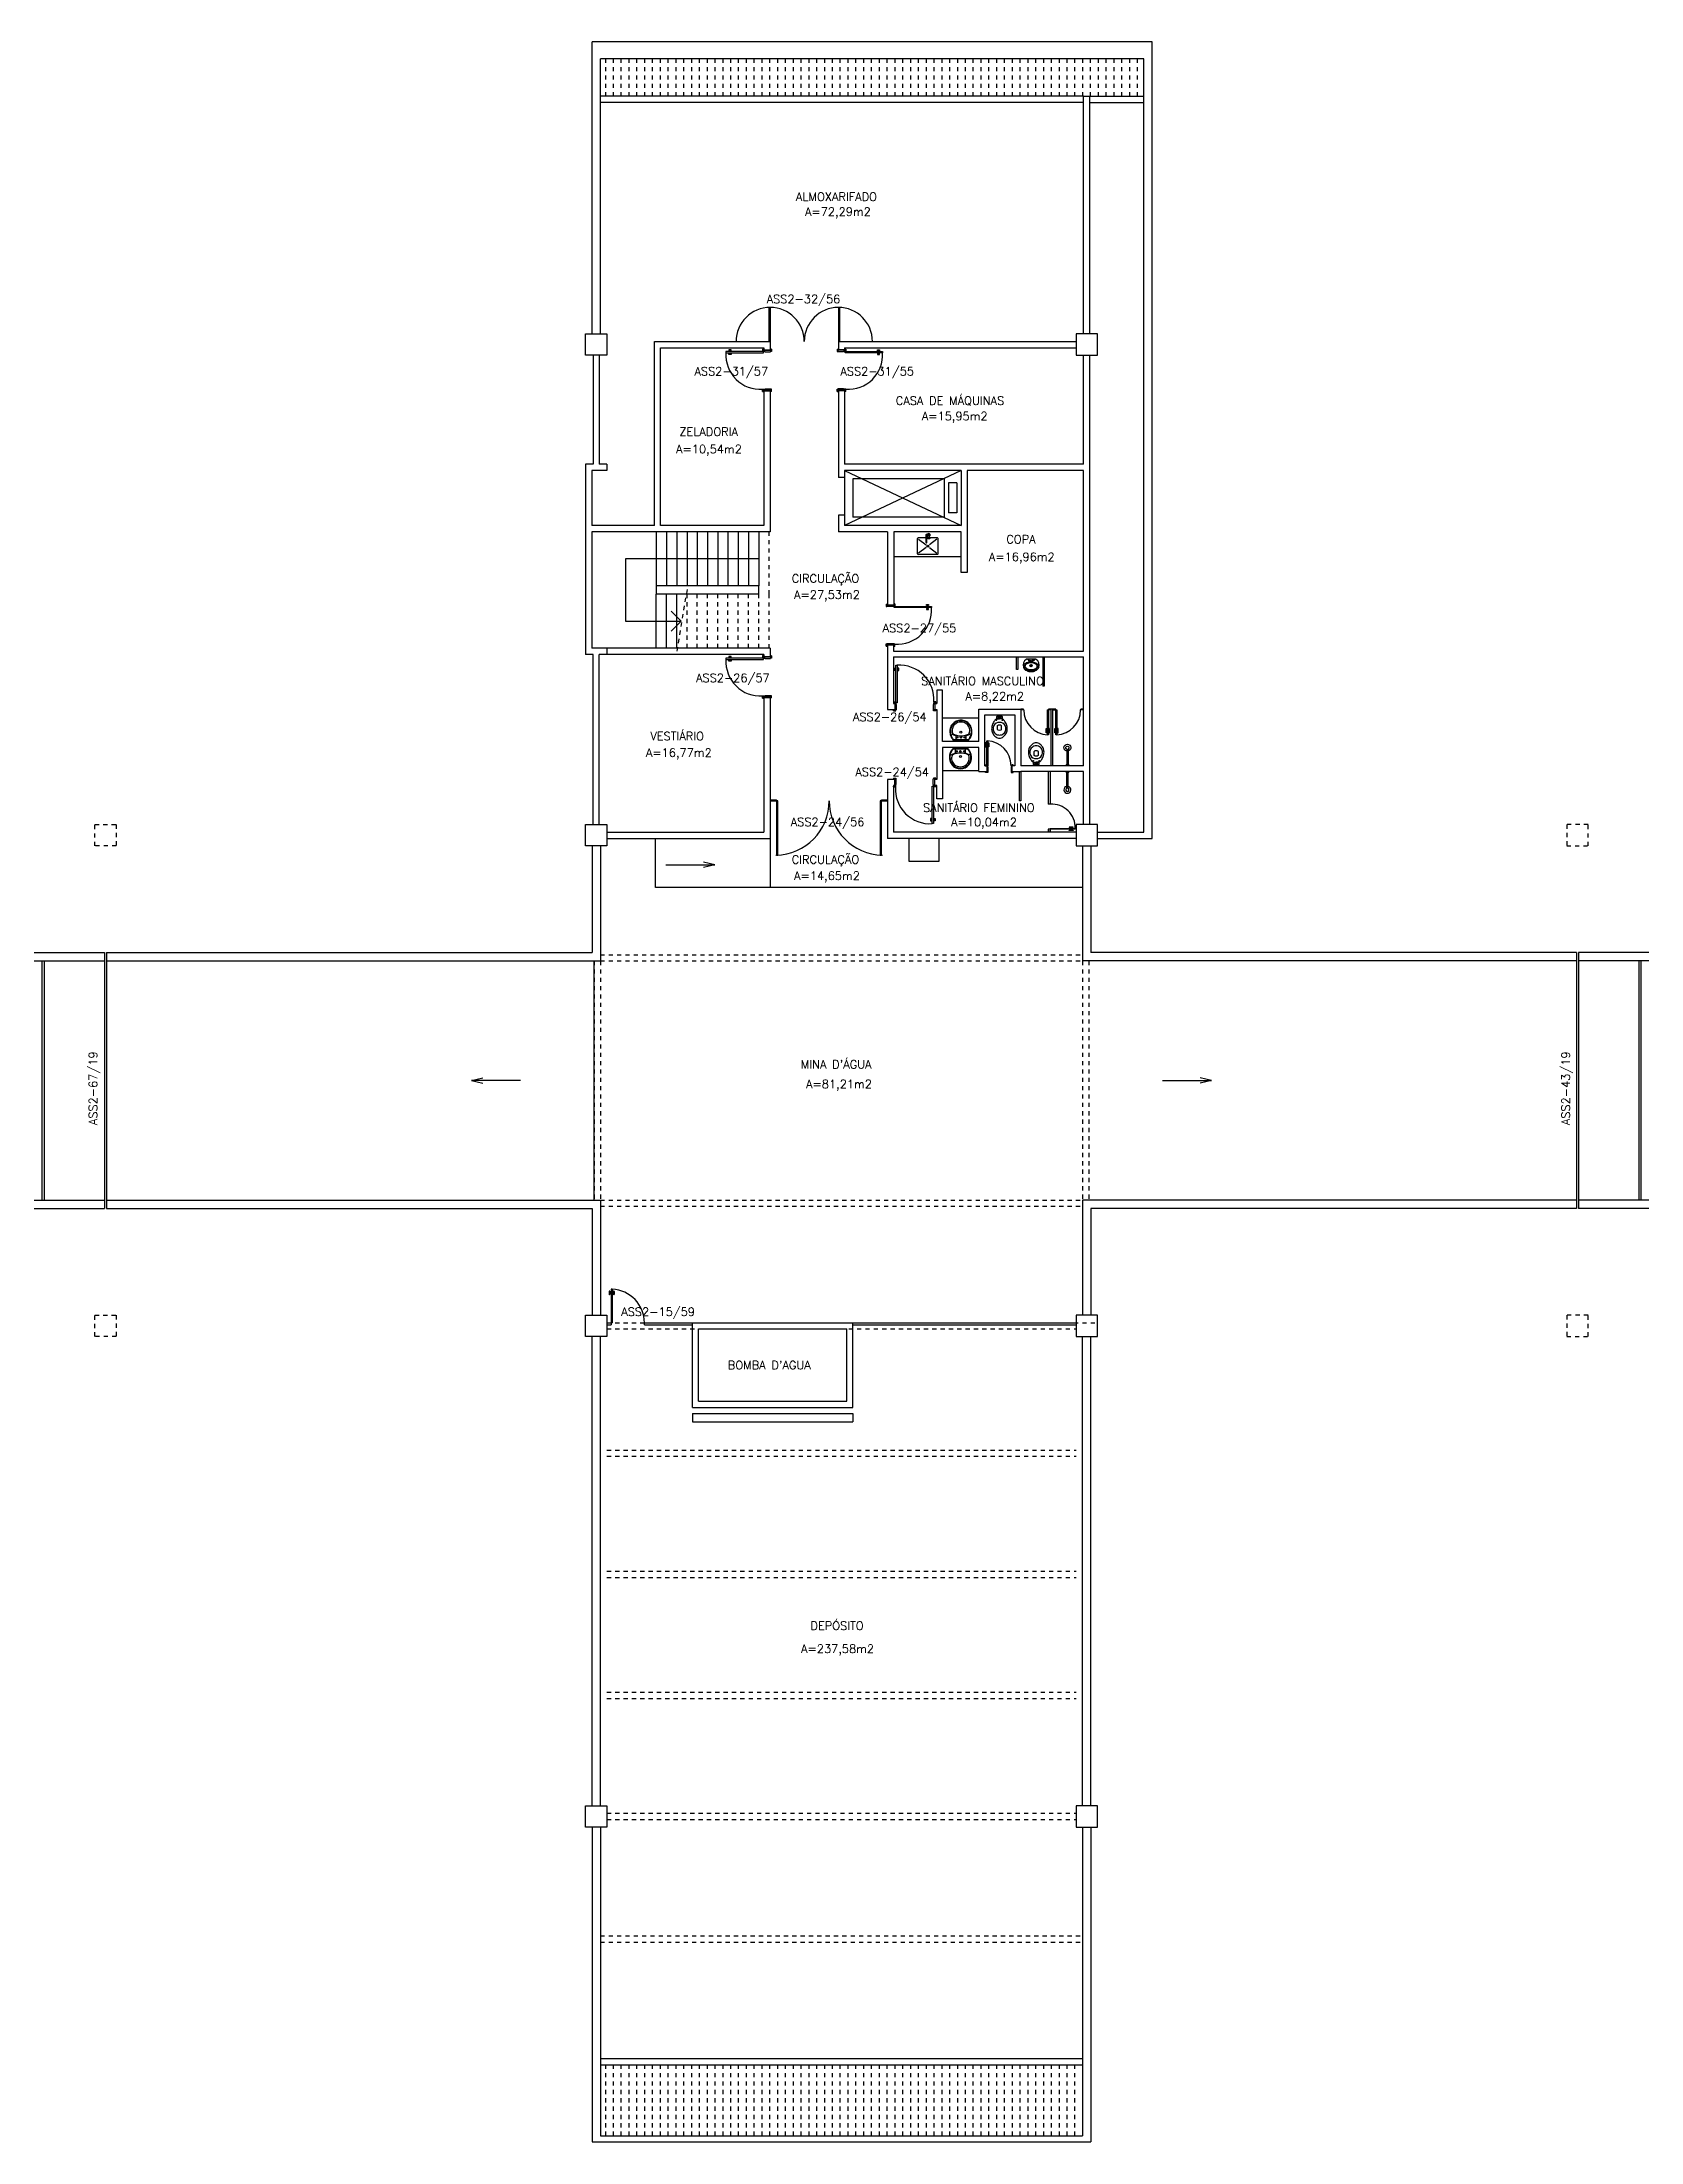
# Model space of a CAD drawing. Extents: x 81 to 210, y 28 to 79.
# Drawn here: x 114.2 to 152.6, y 28.4 to 78.8 of the extents above; entities that cross this region are included whole.
import ezdxf
from ezdxf.enums import TextEntityAlignment as Align

# ---------------------------------------------------------------- set-up
doc = ezdxf.new("R2010")
doc.units = 0
doc.header["$LTSCALE"] = 0.005
doc.header["$MEASUREMENT"] = 0
doc.linetypes.add('CENTER', pattern=[2, 1.25, -0.25, 0.25, -0.25])
doc.linetypes.add('HIDDEN', pattern=[0.375, 0.25, -0.125])
doc.layers.get('0').update_dxf_attribs({"color": 2, "linetype": 'CONTINUOUS'})
for name, color, linetype in [('1', 1, 'CONTINUOUS'), ('2', 2, 'CONTINUOUS'), ('3', 2, 'CONTINUOUS'), ('ALV', 2, 'CONTINUOUS'), ('AREA', 2, 'CONTINUOUS'), ('ENDEREÇO', 2, 'CONTINUOUS'), ('MACANETA', 2, 'CONTINUOUS'), ('PEÇAS', 1, 'CONTINUOUS'), ('PORTA', 3, 'CONTINUOUS'), ('PROJ', 1, 'HIDDEN'), ('Texto', 2, 'CONTINUOUS')]:
    doc.layers.add(name, color=color, linetype=linetype)
doc.styles.add('UNB-100', font='simplex.shx', dxfattribs={"height": 0.2})

msp = doc.modelspace()

# ---------------------------------------------------------------- texts
at = {"layer": 'AREA', "style": 'UNB-100'}
for s, p in [('A=72,29m2', (132.521, 74.611)), ('A=15,95m2', (135.321, 69.711)), ('A=10,54m2', (129.43, 68.92)), ('A=16,96m2', (136.929, 66.337)), ('A=8,22m2', (136.367, 62.995)), ('A=16,77m2', (128.709, 61.644)), ('A=10,04m2', (136.023, 59.978)), ('A=81,21m2', (132.547, 53.7)), ('A=237,58m2', (132.428, 40.162))]:
    msp.add_text(s, height=0.2, dxfattribs=at).set_placement(p)
for s, p in [('A=27,53m2', (132.26, 65.431)), ('A=14,65m2', (132.26, 58.692))]:
    msp.add_text(s, height=0.2, rotation=360, dxfattribs=at).set_placement(p)
at = {"layer": 'ENDEREÇO', "style": 'UNB-100'}
for s, p in [('ASS2-32/56', (132.485, 72.517)), ('ASS2-31/57', (130.754, 70.785)), ('ASS2-31/55', (134.252, 70.785)), ('ASS2-27/55', (135.265, 64.629)), ('ASS2-26/57', (130.792, 63.435)), ('ASS2-26/54', (134.553, 62.5)), ('ASS2-24/54', (134.611, 61.18)), ('ASS2-24/56', (133.062, 59.982)), ('ASS2-15/59', (129, 48.24))]:
    msp.add_text(s, height=0.2, dxfattribs=at).set_placement(p, align=Align.CENTER)
for s, p in [('ASS2-67/19', (115.555, 53.697)), ('ASS2-43/19', (150.857, 53.697))]:
    msp.add_text(s, height=0.2, rotation=90, dxfattribs=at).set_placement(p, align=Align.CENTER)
at = {"layer": 'Texto', "style": 'UNB-100'}
for s, p in [('ALMOXARIFADO', (132.302, 74.969)), ('CASA DE MÁQUINAS', (134.698, 70.081)), ('ZELADORIA', (129.509, 69.337)), ('COPA', (137.346, 66.759)), ('SANITÁRIO MASCULINO', (135.306, 63.361)), ('VESTIÁRIO', (128.814, 62.039)), ('SANITÁRIO FEMININO', (135.352, 60.322)), ("MINA D'ÁGUA", (132.419, 54.171)), ("BOMBA D'AGUA", (130.67, 46.961)), ('DEPÓSITO', (132.651, 40.714))]:
    msp.add_text(s, height=0.2, dxfattribs=at).set_placement(p)
for p in [(132.202, 65.819), (132.202, 59.081)]:
    msp.add_text('CIRCULAÇÃO', height=0.2, rotation=360, dxfattribs=at).set_placement(p)

# ---------------------------------------------------------------- blocks, each defined once
blk = doc.blocks.new('PORTA-90')
for p, q in [((-98.2, 84), (-95.9, 84)), ((-98.2, 78.5), (-98.2, 84)), ((-95.9, 78.5), (-98.2, 78.5)), ((-95.9, 84), (-95.9, 78.5)), ((-94, 1), (-94, 91)), ((-94, 91), (-91, 91)), ((-91, 91), (-91, 1)), ((-86.8, 84), (-89.1, 84)), ((-89.1, 84), (-89.1, 78.5)), ((-89.1, 78.5), (-86.8, 78.5)), ((-86.8, 78.5), (-86.8, 84)), ((-100, 3), (-100, 1)), ((-100, 3), (-94.5, 3)), ((-100, 1), (-94, 1)), ((-97, 1), (-97, -16)), ((-94.5, 3), (-94.5, 1)), ((-94, 1), (-94, -3)), ((-91, 1), (-94, 1)), ((2, 1), (-4, 1)), ((-4, 1), (-4, -3)), ((2, 3), (-3.5, 3)), ((-3.5, 3), (-3.5, 1)), ((-1, 1), (-1, -16)), ((2, 3), (2, 1)), ((-99.5, -18), (-99.5, -16)), ((-99.5, -16), (-93.5, -16)), ((-99.5, -18), (-94, -18)), ((-94, -3), (-93.5, -3)), ((-94, -18), (-94, -16)), ((-93.5, -3), (-93.5, -7.5)), ((-93.5, -7.5), (-93.5, -16)), ((-4.5, -3), (-4.5, -7.5)), ((-4, -3), (-4.5, -3)), ((-4.5, -7.5), (-4.5, -16)), ((1.5, -16), (-4.5, -16)), ((1.5, -16), (-4.5, -16)), ((-4, -18), (-4, -16)), ((1.5, -18), (-4, -18)), ((1.5, -18), (1.5, -16))]:
    blk.add_line(p, q)
blk = doc.blocks.new('*X1')
at = {"color": 0}
for p, q in [((47.437, 58.904), (47.437, 59.804)), ((47.625, 58.904), (47.625, 59.804)), ((47.812, 58.904), (47.812, 59.804)), ((48, 58.904), (48, 59.804)), ((48.187, 58.904), (48.187, 59.804)), ((48.375, 58.904), (48.375, 59.804)), ((48.562, 58.904), (48.562, 59.804)), ((48.75, 58.904), (48.75, 59.804)), ((48.937, 58.904), (48.937, 59.804)), ((49.125, 58.904), (49.125, 59.804)), ((49.312, 58.904), (49.312, 59.804)), ((49.5, 58.904), (49.5, 59.804)), ((49.687, 58.904), (49.687, 59.804)), ((49.875, 58.904), (49.875, 59.804)), ((50.062, 58.904), (50.062, 59.804)), ((50.25, 58.904), (50.25, 59.804)), ((50.437, 58.904), (50.437, 59.804)), ((50.625, 58.904), (50.625, 59.804)), ((50.812, 58.904), (50.812, 59.804)), ((51, 58.904), (51, 59.804)), ((51.187, 58.904), (51.187, 59.804)), ((51.375, 58.904), (51.375, 59.804)), ((51.562, 58.904), (51.562, 59.804)), ((51.75, 58.904), (51.75, 59.804)), ((51.937, 58.904), (51.937, 59.804)), ((52.125, 58.904), (52.125, 59.804)), ((52.312, 58.904), (52.312, 59.804)), ((52.5, 58.904), (52.5, 59.804)), ((52.687, 58.904), (52.687, 59.804)), ((52.875, 58.904), (52.875, 59.804)), ((53.062, 58.904), (53.062, 59.804)), ((53.25, 58.904), (53.25, 59.804)), ((53.437, 58.904), (53.437, 59.804)), ((53.625, 58.904), (53.625, 59.804)), ((53.812, 58.904), (53.812, 59.804)), ((54, 58.904), (54, 59.804)), ((54.187, 58.904), (54.187, 59.804)), ((54.375, 58.904), (54.375, 59.804)), ((54.562, 58.904), (54.562, 59.804)), ((54.75, 58.904), (54.75, 59.804)), ((54.937, 58.904), (54.937, 59.804)), ((55.125, 58.904), (55.125, 59.804)), ((55.312, 58.904), (55.312, 59.804)), ((55.5, 58.904), (55.5, 59.804)), ((55.687, 58.904), (55.687, 59.804)), ((55.875, 58.904), (55.875, 59.804)), ((56.062, 58.904), (56.062, 59.804)), ((56.25, 58.904), (56.25, 59.804)), ((56.437, 58.904), (56.437, 59.804)), ((56.625, 58.904), (56.625, 59.804)), ((56.812, 58.904), (56.812, 59.804)), ((57, 58.904), (57, 59.804)), ((57.187, 58.904), (57.187, 59.804)), ((57.375, 58.904), (57.375, 59.804)), ((57.562, 58.904), (57.562, 59.804)), ((57.75, 58.904), (57.75, 59.804)), ((57.937, 58.904), (57.937, 59.804)), ((58.125, 58.904), (58.125, 59.804)), ((58.312, 58.904), (58.312, 59.804)), ((58.5, 58.904), (58.5, 59.804)), ((58.687, 58.904), (58.687, 59.804)), ((58.875, 58.904), (58.875, 59.804)), ((59.062, 58.904), (59.062, 59.804)), ((59.25, 58.904), (59.25, 59.804)), ((59.437, 58.904), (59.437, 59.804)), ((59.625, 58.904), (59.625, 59.804)), ((59.812, 58.904), (59.812, 59.804)), ((60, 58.904), (60, 59.804)), ((60.187, 58.904), (60.187, 59.804))]:
    blk.add_line(p, q, dxfattribs=at)
blk = doc.blocks.new('*X2')
at = {"color": 0}
for p, q in [((47.437, 10.014), (47.437, 11.714)), ((47.625, 10.014), (47.625, 11.714)), ((47.812, 10.014), (47.812, 11.714)), ((48, 10.014), (48, 11.714)), ((48.187, 10.014), (48.187, 11.714)), ((48.375, 10.014), (48.375, 11.714)), ((48.562, 10.014), (48.562, 11.714)), ((48.75, 10.014), (48.75, 11.714)), ((48.937, 10.014), (48.937, 11.714)), ((49.125, 10.014), (49.125, 11.714)), ((49.312, 10.014), (49.312, 11.714)), ((49.5, 10.014), (49.5, 11.714)), ((49.687, 10.014), (49.687, 11.714)), ((49.875, 10.014), (49.875, 11.714)), ((50.062, 10.014), (50.062, 11.714)), ((50.25, 10.014), (50.25, 11.714)), ((50.437, 10.014), (50.437, 11.714)), ((50.625, 10.014), (50.625, 11.714)), ((50.812, 10.014), (50.812, 11.714)), ((51, 10.014), (51, 11.714)), ((51.187, 10.014), (51.187, 11.714)), ((51.375, 10.014), (51.375, 11.714)), ((51.562, 10.014), (51.562, 11.714)), ((51.75, 10.014), (51.75, 11.714)), ((51.937, 10.014), (51.937, 11.714)), ((52.125, 10.014), (52.125, 11.714)), ((52.312, 10.014), (52.312, 11.714)), ((52.5, 10.014), (52.5, 11.714)), ((52.687, 10.014), (52.687, 11.714)), ((52.875, 10.014), (52.875, 11.714)), ((53.062, 10.014), (53.062, 11.714)), ((53.25, 10.014), (53.25, 11.714)), ((53.437, 10.014), (53.437, 11.714)), ((53.625, 10.014), (53.625, 11.714)), ((53.812, 10.014), (53.812, 11.714)), ((54, 10.014), (54, 11.714)), ((54.187, 10.014), (54.187, 11.714)), ((54.375, 10.014), (54.375, 11.714)), ((54.562, 10.014), (54.562, 11.714)), ((54.75, 10.014), (54.75, 11.714)), ((54.937, 10.014), (54.937, 11.714)), ((55.125, 10.014), (55.125, 11.714)), ((55.312, 10.014), (55.312, 11.714)), ((55.5, 10.014), (55.5, 11.714)), ((55.687, 10.014), (55.687, 11.714)), ((55.875, 10.014), (55.875, 11.714)), ((56.062, 10.014), (56.062, 11.714)), ((56.25, 10.014), (56.25, 11.714)), ((56.437, 10.014), (56.437, 11.714)), ((56.625, 10.014), (56.625, 11.714)), ((56.812, 10.014), (56.812, 11.714)), ((57, 10.014), (57, 11.714)), ((57.187, 10.014), (57.187, 11.714)), ((57.375, 10.014), (57.375, 11.714)), ((57.562, 10.014), (57.562, 11.714)), ((57.75, 10.014), (57.75, 11.714)), ((57.937, 10.014), (57.937, 11.714)), ((58.125, 10.014), (58.125, 11.714)), ((58.312, 10.014), (58.312, 11.714)), ((58.5, 10.014), (58.5, 11.714)), ((58.687, 10.014), (58.687, 11.714))]:
    blk.add_line(p, q, dxfattribs=at)
blk = doc.blocks.new('CHU')
at = {"linetype": 'Continuous'}
for p, q in [((-0.023, -0.415), (-0.034, -0.435)), ((-0.034, -0.435), (0.043, -0.435)), ((-0.023, -0.415), (0.032, -0.415)), ((-0.01, -0.034), (-0.01, -0.415)), ((0.02, -0.034), (0.02, -0.415)), ((0.032, -0.415), (0.043, -0.435))]:
    blk.add_line(p, q, dxfattribs=at)
for radius, start, end in [(0.0833, 279.9041, 259.1487), (0.0383, 291.9768, 245.8195)]:
    blk.add_arc((0.005, 0.001), radius, start, end, dxfattribs=at)
blk = doc.blocks.new('MACANETA')
at = {"layer": 'MACANETA'}
for p, q in [((-0.077, 0.052), (-0.077, 0.12)), ((-0.059, 0.052), (-0.059, 0.12)), ((-0.059, 0.075), (-0.036, 0.075)), ((-0.059, 0.052), (-0.036, 0.052)), ((-0.036, 0.044), (-0.036, 0.084)), ((-0.036, 0.084), (-0.03, 0.084)), ((-0.036, 0.044), (-0.03, 0.044)), ((0.006, 0.084), (0, 0.084)), ((0.006, 0.044), (0, 0.044)), ((0.006, 0.044), (0.006, 0.084)), ((0.029, 0.075), (0.006, 0.075)), ((0.029, 0.052), (0.006, 0.052)), ((0.029, 0.052), (0.029, 0.12)), ((0.047, 0.052), (0.047, 0.12))]:
    blk.add_line(p, q, dxfattribs=at)
for centre, start, end in [((-0.068, 0.12), 90, 180), ((-0.068, 0.052), 180, 270), ((-0.068, 0.12), 0, 90), ((-0.068, 0.052), 270, 0), ((0.038, 0.12), 90, 180), ((0.038, 0.052), 180, 270), ((0.038, 0.12), 0, 90), ((0.038, 0.052), 270, 0)]:
    blk.add_arc(centre, 0.00874, start, end, dxfattribs=at)

# ---------------------------------------------------------------- linework, layer by layer
for p, q in [((136.411, 68.509), (136.411, 66.059)), ((136.261, 66.059), (136.261, 67.039)), ((136.411, 66.059), (136.261, 66.059)), ((134.501, 64.319), (134.501, 62.779)), ((134.511, 64.179), (134.511, 64.179)), ((134.641, 64.319), (134.641, 64.179)), ((134.641, 64.179), (139.201, 64.179)), ((134.641, 64.039), (139.201, 64.039)), ((134.641, 64.039), (134.641, 62.919)), ((137.591, 63.739), (137.591, 64.039)), ((137.621, 64.039), (137.621, 63.739)), ((138.221, 64.039), (138.221, 63.339)), ((138.251, 64.039), (138.251, 63.339)), ((137.621, 63.739), (137.591, 63.739)), ((135.821, 63.239), (135.681, 63.239)), ((135.681, 63.239), (135.681, 62.919)), ((135.821, 62.009), (135.821, 63.239)), ((138.251, 63.339), (138.221, 63.339)), ((134.501, 62.779), (134.671, 62.779)), ((134.641, 62.919), (134.671, 62.919)), ((135.631, 62.919), (135.681, 62.919)), ((135.631, 62.779), (135.681, 62.779)), ((135.681, 62.779), (135.681, 61.099)), ((136.691, 62.789), (137.691, 62.789)), ((136.691, 62.009), (136.691, 62.789)), ((136.831, 62.649), (137.551, 62.649)), ((136.831, 61.429), (136.831, 62.649)), ((137.551, 62.649), (137.551, 61.429)), ((137.691, 62.789), (137.691, 61.429)), ((137.756, 62.789), (137.691, 62.789)), ((137.756, 62.769), (137.691, 62.769)), ((137.756, 62.769), (137.756, 62.789)), ((138.336, 62.169), (138.336, 62.769)), ((138.336, 62.769), (138.356, 62.769)), ((138.356, 62.769), (138.356, 62.789)), ((138.536, 62.789), (138.356, 62.789)), ((138.426, 62.769), (138.356, 62.769)), ((138.356, 62.769), (138.356, 62.169)), ((138.426, 62.769), (138.356, 62.769)), ((138.426, 61.429), (138.426, 62.769)), ((138.466, 61.429), (138.466, 62.769)), ((138.466, 62.769), (138.536, 62.769)), ((138.536, 62.769), (138.466, 62.769)), ((138.536, 62.769), (138.536, 62.789)), ((138.536, 62.169), (138.536, 62.769)), ((138.536, 62.769), (138.556, 62.769)), ((138.556, 62.769), (138.556, 62.169)), ((139.201, 62.789), (139.136, 62.789)), ((139.136, 62.769), (139.136, 62.789)), ((139.201, 62.769), (139.136, 62.769)), ((136.861, 61.979), (136.851, 61.979)), ((136.851, 61.979), (136.851, 61.879)), ((136.861, 61.979), (136.861, 61.879)), ((136.881, 61.429), (136.881, 62.029)), ((136.881, 62.029), (136.901, 62.029)), ((136.901, 62.029), (136.901, 61.429)), ((136.921, 61.979), (136.921, 61.879)), ((136.921, 61.979), (136.931, 61.979)), ((136.931, 61.979), (136.931, 61.879)), ((138.306, 62.219), (138.306, 62.319)), ((138.306, 62.319), (138.316, 62.319)), ((138.316, 62.219), (138.306, 62.219)), ((138.316, 62.219), (138.316, 62.319)), ((138.356, 62.169), (138.336, 62.169)), ((138.376, 62.219), (138.376, 62.319)), ((138.386, 62.319), (138.376, 62.319)), ((138.376, 62.219), (138.386, 62.219)), ((138.386, 62.219), (138.386, 62.319)), ((138.506, 62.219), (138.506, 62.319)), ((138.506, 62.319), (138.516, 62.319)), ((138.516, 62.219), (138.506, 62.219)), ((138.516, 62.219), (138.516, 62.319)), ((138.556, 62.169), (138.536, 62.169)), ((138.576, 62.219), (138.576, 62.319)), ((138.586, 62.319), (138.576, 62.319)), ((138.576, 62.219), (138.586, 62.219)), ((138.586, 62.219), (138.586, 62.319)), ((135.821, 61.869), (135.821, 60.639)), ((136.691, 61.289), (136.691, 61.869)), ((136.831, 61.429), (136.881, 61.429)), ((136.851, 61.879), (136.861, 61.879)), ((136.851, 61.429), (136.851, 61.449)), ((136.851, 61.449), (136.881, 61.449)), ((136.881, 61.429), (136.881, 61.289)), ((136.901, 61.429), (136.881, 61.429)), ((136.931, 61.879), (136.921, 61.879)), ((137.481, 61.449), (137.481, 61.429)), ((137.511, 61.449), (137.481, 61.449)), ((137.481, 61.429), (137.481, 61.289)), ((137.551, 61.429), (137.481, 61.429)), ((137.511, 61.429), (137.511, 61.449)), ((134.501, 61.099), (134.501, 59.689)), ((134.671, 61.099), (134.501, 61.099)), ((134.641, 60.959), (134.641, 59.839)), ((134.671, 60.959), (134.641, 60.959)), ((135.681, 61.099), (135.631, 61.099)), ((135.681, 60.959), (135.631, 60.959)), ((135.681, 60.639), (135.681, 60.959)), ((136.691, 61.289), (136.881, 61.289)), ((136.851, 61.269), (136.851, 61.289)), ((136.901, 61.269), (136.851, 61.269)), ((136.901, 61.409), (136.881, 61.409)), ((136.901, 61.409), (136.901, 61.269)), ((137.461, 61.409), (137.461, 61.269)), ((137.461, 61.409), (137.481, 61.409)), ((137.461, 61.269), (137.511, 61.269)), ((137.481, 61.289), (137.691, 61.289)), ((137.511, 61.269), (137.511, 61.289)), ((137.661, 60.589), (137.661, 61.289)), ((137.691, 61.289), (137.691, 60.589)), ((138.351, 61.289), (138.351, 60.509)), ((138.401, 61.289), (138.401, 60.509)), ((131.686, 60.589), (131.836, 60.589)), ((131.836, 60.589), (131.836, 60.609)), ((134.354, 60.589), (134.354, 60.609)), ((135.821, 60.639), (135.681, 60.639)), ((137.691, 60.589), (137.661, 60.589)), ((138.401, 60.509), (138.351, 60.509)), ((138.401, 59.909), (138.351, 59.909)), ((138.351, 59.909), (138.351, 59.839)), ((138.401, 59.929), (139.001, 59.929)), ((138.401, 59.909), (138.401, 59.929)), ((138.401, 59.909), (138.401, 59.839)), ((139.001, 59.909), (138.401, 59.909)), ((138.951, 59.959), (138.851, 59.959)), ((138.851, 59.959), (138.851, 59.949)), ((138.951, 59.949), (138.851, 59.949)), ((138.951, 59.949), (138.951, 59.959)), ((139.001, 59.929), (139.001, 59.909)), ((128.936, 58.509), (128.936, 59.689)), ((131.686, 59.689), (131.686, 58.509)), ((135.011, 59.689), (135.011, 59.139)), ((135.741, 59.139), (135.741, 59.689)), ((138.401, 59.839), (138.401, 59.889)), ((138.951, 59.889), (138.851, 59.889)), ((138.851, 59.879), (138.851, 59.889)), ((138.951, 59.879), (138.851, 59.879)), ((138.951, 59.889), (138.951, 59.879)), ((135.011, 59.139), (135.741, 59.139))]:
    msp.add_line(p, q)
at = {"layer": '1'}
for p, q in [((133.471, 68.509), (136.261, 67.189)), ((136.261, 68.509), (133.471, 67.189)), ((133.471, 68.339), (133.471, 67.439)), ((128.957, 67.039), (128.957, 65.744)), ((129.202, 67.039), (129.202, 65.744)), ((129.447, 67.039), (129.447, 65.744)), ((129.693, 67.039), (129.693, 65.744)), ((129.938, 67.039), (129.938, 65.744)), ((130.184, 67.039), (130.184, 65.744)), ((130.429, 67.039), (130.429, 65.744)), ((130.675, 67.039), (130.675, 65.744)), ((130.92, 67.039), (130.92, 65.744)), ((131.166, 67.039), (131.166, 65.744)), ((131.411, 67.039), (131.411, 65.744)), ((131.411, 65.744), (128.957, 65.744)), ((128.957, 65.744), (128.957, 65.544)), ((131.411, 65.544), (128.957, 65.544)), ((128.957, 64.249), (128.957, 65.544)), ((129.202, 64.249), (129.202, 65.544)), ((129.447, 64.249), (129.447, 65.544)), ((131.411, 65.544), (131.411, 65.744)), ((137.108, 62.551), (137.113, 62.551)), ((137.113, 62.551), (137.12, 62.551)), ((137.12, 62.551), (137.12, 62.609)), ((137.131, 62.621), (137.183, 62.621)), ((137.183, 62.621), (137.234, 62.621)), ((137.245, 62.609), (137.245, 62.551)), ((137.245, 62.551), (137.252, 62.551)), ((137.252, 62.551), (137.257, 62.551)), ((136.133, 62.146), (136.133, 62.057)), ((136.384, 62.057), (136.384, 62.146)), ((136.121, 61.824), (136.121, 61.735)), ((136.372, 61.735), (136.372, 61.824)), ((137.994, 61.519), (137.988, 61.519)), ((138, 61.519), (137.994, 61.519)), ((138, 61.461), (138, 61.519)), ((138.063, 61.449), (138.011, 61.449)), ((138.114, 61.449), (138.063, 61.449)), ((138.125, 61.519), (138.125, 61.461)), ((138.132, 61.519), (138.125, 61.519)), ((138.137, 61.519), (138.132, 61.519)), ((114.231, 56.749), (114.231, 51.019)), ((114.281, 56.749), (114.281, 51.019)), ((115.731, 56.749), (115.731, 51.019)), ((115.781, 56.749), (115.781, 51.019)), ((151.011, 56.749), (151.011, 51.019)), ((151.061, 56.749), (151.061, 51.019)), ((152.511, 56.749), (152.511, 51.019)), ((152.561, 56.749), (152.561, 51.019))]:
    msp.add_line(p, q, dxfattribs=at)
at = {"layer": '1', "linetype": 'CENTER', "ltscale": 0.5}
msp.add_line((129.693, 65.654), (129.447, 64.174), dxfattribs=at)
at = {"layer": '1'}
for points in [[(131.411, 66.391), (128.218, 66.391), (128.218, 64.896), (129.556, 64.896), (129.316, 64.657), (129.556, 64.896), (129.316, 65.135)], [(137.12, 62.551), (137.183, 62.551)], [(137.147, 62.575), (137.183, 62.575), (137.218, 62.575)], [(137.245, 62.551), (137.183, 62.551)], [(138, 61.519), (138.063, 61.519)], [(138.098, 61.495), (138.063, 61.495), (138.027, 61.495)], [(138.125, 61.519), (138.063, 61.519)]]:
    msp.add_lwpolyline(points, dxfattribs=at)
for points in [[(137.941, 63.688), (137.943, 63.688, 0.008051), (137.975, 63.689, 0.08407), (138.019, 63.698, 0.022672), (138.047, 63.71, 0.027927), (138.073, 63.724, 0.144523), (138.124, 63.789, 0.34805), (138.061, 63.979, 0.162816), (138.052, 63.982), (137.941, 63.982), (137.829, 63.982, 0.162816), (137.821, 63.979, 0.34805), (137.758, 63.789, 0.144523), (137.809, 63.724, 0.027927), (137.835, 63.71, 0.022672), (137.863, 63.698, 0.08407), (137.907, 63.689, 0.008051), (137.939, 63.688)], [(137.941, 63.735), (137.949, 63.735, 0.102017), (138.031, 63.751, 0.100634), (138.078, 63.782, 0.31043), (138.085, 63.823, 0.029837), (138.083, 63.829, 0.193887), (138.021, 63.882, 0.096635), (137.941, 63.897, 0.096635), (137.861, 63.882, 0.193887), (137.798, 63.829, 0.029837), (137.796, 63.823, 0.31043), (137.804, 63.782, 0.100634), (137.851, 63.751, 0.102017), (137.933, 63.735)], [(136.259, 62.522, 0.108162), (136.147, 62.498, 0.130345), (136.049, 62.422, 0.098496), (136.002, 62.322, 0.106524), (135.999, 62.192, 0.056129), (136.022, 62.122, 0.077465), (136.074, 62.046, 0.260144), (136.084, 62.042), (136.259, 62.042), (136.434, 62.042, 0.260144), (136.444, 62.046, 0.077465), (136.495, 62.122, 0.056129), (136.518, 62.192, 0.106524), (136.515, 62.322, 0.098496), (136.468, 62.422, 0.130345), (136.37, 62.498, 0.108162)], [(136.259, 62.477, 0.185962), (136.112, 62.422, 0.148743), (136.053, 62.322, 0.142138), (136.059, 62.21, 0.114165), (136.067, 62.194, 0.094603), (136.08, 62.184, 0.04407), (136.101, 62.175, 0.029789), (136.149, 62.161, 0.032251), (136.209, 62.15, 0.033186), (136.259, 62.147, 0.033186), (136.309, 62.15, 0.032251), (136.369, 62.161, 0.029789), (136.416, 62.175, 0.04407), (136.438, 62.184, 0.094603), (136.451, 62.194, 0.114165), (136.459, 62.21, 0.142138), (136.464, 62.322, 0.148743), (136.405, 62.422, 0.185962)], [(137.183, 62.469, 0.268395), (137.049, 62.391, 0.179674), (137.032, 62.291, 0.170707), (137.083, 62.201, 0.179561), (137.183, 62.164, 0.179561), (137.283, 62.201, 0.170707), (137.334, 62.291, 0.179674), (137.316, 62.391, 0.268395)], [(137.213, 62.279, -0.183333), (137.153, 62.279, -0.302776), (137.138, 62.301), (137.138, 62.397, -0.370787), (137.227, 62.397), (137.227, 62.301, -0.302776)], [(136.247, 61.359, 0.108162), (136.358, 61.383, 0.130345), (136.456, 61.459, 0.098496), (136.503, 61.559, 0.106524), (136.506, 61.689, 0.056129), (136.483, 61.759, 0.077465), (136.432, 61.834, 0.260144), (136.422, 61.839), (136.247, 61.839), (136.072, 61.839, 0.260144), (136.062, 61.834, 0.077465), (136.01, 61.759, 0.056129), (135.987, 61.689, 0.106524), (135.99, 61.559, 0.098496), (136.037, 61.459, 0.130345), (136.135, 61.383, 0.108162)], [(136.247, 61.404, 0.185962), (136.393, 61.459, 0.148743), (136.452, 61.559, 0.142138), (136.447, 61.671, 0.114165), (136.438, 61.686, 0.094603), (136.425, 61.696, 0.04407), (136.404, 61.705, 0.029789), (136.357, 61.72, 0.032251), (136.297, 61.731, 0.033186), (136.247, 61.734, 0.033186), (136.197, 61.731, 0.032251), (136.137, 61.72, 0.029789), (136.089, 61.705, 0.04407), (136.068, 61.696, 0.094603), (136.055, 61.686, 0.114165), (136.047, 61.671, 0.142138), (136.041, 61.559, 0.148743), (136.1, 61.459, 0.185962)], [(138.063, 61.601, 0.268395), (138.196, 61.679, 0.179674), (138.214, 61.779, 0.170707), (138.163, 61.869, 0.179561), (138.063, 61.906, 0.179561), (137.963, 61.869, 0.170707), (137.912, 61.779, 0.179674), (137.929, 61.679, 0.268395)], [(138.033, 61.791, -0.183333), (138.093, 61.791, -0.302776), (138.107, 61.769), (138.107, 61.673, -0.370787), (138.018, 61.673), (138.018, 61.769, -0.302776)]]:
    msp.add_lwpolyline(points, format="xyb", close=True, dxfattribs=at)
for points in [[(137.86, 63.98), (137.884, 63.948, 0.1805), (137.895, 63.941), (137.909, 63.939, -0.35029), (137.915, 63.934, 0.252034), (137.921, 63.919)], [(137.888, 63.982, 0.473116), (137.885, 63.977), (137.889, 63.957, 0.362542), (137.898, 63.951), (137.912, 63.95, -0.564769), (137.918, 63.944)], [(138.021, 63.98), (137.998, 63.948, -0.1805), (137.986, 63.941), (137.973, 63.939, 0.35029), (137.967, 63.934, -0.252034), (137.96, 63.919)], [(137.994, 63.982, -0.473116), (137.997, 63.977), (137.992, 63.957, -0.362542), (137.984, 63.951), (137.969, 63.95, 0.564769), (137.964, 63.944)], [(137.925, 63.918, 0.100603), (137.841, 63.9, 0.114611), (137.78, 63.859, 0.309836), (137.766, 63.773, 0.309836)], [(138.087, 63.821), (138.088, 63.817, -0.189039), (138.086, 63.785, -0.189014), (138.021, 63.722, -0.116802), (137.941, 63.707, -0.116802), (137.861, 63.722, -0.189014), (137.796, 63.785, -0.189039), (137.794, 63.817), (137.795, 63.821)], [(137.957, 63.918, -0.100603), (138.041, 63.9, -0.114611), (138.102, 63.859, -0.309836), (138.116, 63.773, -0.309836)], [(136.259, 62.509, 0.108329), (136.153, 62.486, 0.130418), (136.06, 62.414, 0.098355), (136.015, 62.319, 0.106392), (136.012, 62.194, 0.055971), (136.034, 62.127, 0.069473), (136.077, 62.062, 0.21084), (136.089, 62.057), (136.259, 62.057), (136.429, 62.057, 0.21084), (136.44, 62.062, 0.069473), (136.484, 62.127, 0.055971), (136.506, 62.194, 0.106392), (136.503, 62.319, 0.098355), (136.458, 62.414, 0.130418), (136.365, 62.486, 0.108329), (136.259, 62.509)], [(137.139, 62.551, 0.380199), (137.147, 62.559), (137.147, 62.57, 0.087349), (137.146, 62.574, -0.172037), (137.146, 62.583, -0.102747), (137.147, 62.585, -0.167994), (137.151, 62.586), (137.183, 62.586)], [(137.226, 62.551, -0.380199), (137.219, 62.559), (137.219, 62.57, -0.087349), (137.22, 62.574, 0.172037), (137.22, 62.583, 0.102747), (137.218, 62.585, 0.167994), (137.214, 62.586), (137.183, 62.586)], [(136.247, 61.372, 0.108329), (136.353, 61.395, 0.130418), (136.446, 61.466, 0.098355), (136.49, 61.562, 0.106392), (136.493, 61.686, 0.055971), (136.471, 61.753, 0.069473), (136.428, 61.819, 0.21084), (136.417, 61.824), (136.247, 61.824), (136.077, 61.824, 0.21084), (136.065, 61.819, 0.069473), (136.022, 61.753, 0.055971), (136, 61.686, 0.106392), (136.003, 61.562, 0.098355), (136.047, 61.466, 0.130418), (136.14, 61.395, 0.108329), (136.247, 61.372)], [(138.019, 61.519, -0.380199), (138.027, 61.511), (138.027, 61.5, -0.087349), (138.026, 61.496, 0.172037), (138.026, 61.487, 0.102747), (138.027, 61.485, 0.167994), (138.031, 61.484), (138.063, 61.484)], [(138.107, 61.519, 0.380199), (138.099, 61.511), (138.099, 61.5, 0.087349), (138.1, 61.496, -0.172037), (138.1, 61.487, -0.102747), (138.099, 61.485, -0.167994), (138.094, 61.484), (138.063, 61.484)]]:
    msp.add_lwpolyline(points, format="xyb", dxfattribs=at)
for centre, radius in [((137.941, 63.936), 0.024), ((137.941, 63.936), 0.0075), ((137.917, 63.83), 0.0035), ((137.941, 63.83), 0.024), ((137.924, 63.846), 0.0035), ((137.925, 63.813), 0.0035), ((137.94, 63.854), 0.0035), ((137.941, 63.83), 0.0035), ((137.941, 63.807), 0.0035), ((137.957, 63.847), 0.0035), ((137.958, 63.814), 0.0035), ((137.964, 63.831), 0.0035), ((137.11, 62.521), 0.0075), ((137.256, 62.521), 0.0075), ((136.169, 62.107), 0.0175), ((136.259, 62.232), 0.0225), ((136.259, 62.107), 0.0175), ((136.349, 62.107), 0.0175), ((136.157, 61.774), 0.0175), ((136.247, 61.649), 0.0225), ((136.247, 61.774), 0.0175), ((136.337, 61.774), 0.0175), ((137.99, 61.549), 0.0075), ((138.136, 61.549), 0.0075)]:
    msp.add_circle(centre, radius, dxfattribs=at)
for centre, radius, start, end in [((131.686, 71.599), 0.817, 0, 180), ((133.321, 71.599), 0.817, 0, 180), ((131.45, 71.277), 0.825, 176.4001, 273.9264), ((133.558, 71.277), 0.825, 266.0736, 3.5999), ((134.731, 65.167), 0.825, 266.0736, 3.5999), ((131.45, 63.927), 0.825, 176.4001, 273.9264), ((134.788, 63.015), 0.825, 356.4001, 93.9264), ((137.328, 62.303), 0.335, 145.8476, 164.7475), ((137.315, 62.31), 0.32, 131.9479, 145.5381), ((137.108, 62.541), 0.0102, 88.3086, 135.2439), ((137.132, 62.61), 0.0118, 93.6802, 181.2989), ((137.233, 62.61), 0.0118, 358.7011, 86.3198), ((137.257, 62.541), 0.0102, 44.7561, 91.6914), ((137.05, 62.31), 0.32, 34.4619, 48.0521), ((137.037, 62.303), 0.335, 15.2525, 34.1524), ((136.059, 62.209), 0.0238, 215.9292, 244.4596), ((136.423, 62.923), 0.825, 243.0466, 245.3613), ((136.415, 62.985), 0.879, 247.5173, 250.8497), ((136.123, 62.145), 0.0107, 5.7666, 68.7082), ((136.395, 62.145), 0.0107, 111.2918, 174.2334), ((136.103, 62.985), 0.879, 289.1503, 292.4827), ((136.095, 62.923), 0.825, 294.6387, 296.9534), ((136.459, 62.209), 0.0238, 295.5404, 324.0708), ((137.238, 62.321), 0.243, 163.2378, 187.0453), ((137.243, 62.319), 0.248, 186.483, 211.073), ((137.258, 62.332), 0.268, 211.6809, 231.8397), ((137.182, 62.24), 0.149, 233.0019, 270.1282), ((137.183, 62.24), 0.149, 269.8718, 306.9981), ((137.107, 62.332), 0.268, 308.1603, 328.3191), ((137.123, 62.319), 0.248, 328.927, 353.517), ((137.128, 62.321), 0.243, 352.9547, 16.7622), ((138.139, 61.738), 0.268, 128.1603, 148.3191), ((138.063, 61.83), 0.149, 89.8718, 126.9981), ((138.063, 61.83), 0.149, 53.0019, 90.1282), ((137.987, 61.738), 0.268, 31.6809, 51.8397), ((136.047, 61.672), 0.0238, 115.5404, 144.0708), ((136.41, 60.958), 0.825, 114.6387, 116.9534), ((136.403, 60.896), 0.879, 109.1503, 112.4827), ((136.11, 61.736), 0.0107, 291.2918, 354.2334), ((136.383, 61.736), 0.0107, 185.7666, 248.7082), ((136.091, 60.896), 0.879, 67.5173, 70.8497), ((136.083, 60.958), 0.825, 63.0466, 65.3613), ((136.446, 61.672), 0.0238, 35.9292, 64.4596), ((138.118, 61.749), 0.243, 172.9547, 196.7622), ((138.123, 61.751), 0.248, 148.927, 173.517), ((138.208, 61.767), 0.335, 195.2525, 214.1524), ((138.195, 61.76), 0.32, 214.4619, 228.0521), ((137.988, 61.529), 0.0102, 224.7561, 271.6914), ((138.012, 61.46), 0.0118, 178.7011, 266.3198), ((138.114, 61.46), 0.0118, 273.6802, 1.2989), ((138.138, 61.529), 0.0102, 268.3086, 315.2439), ((137.931, 61.76), 0.32, 311.9479, 325.5381), ((137.918, 61.767), 0.335, 325.8476, 344.7475), ((138.003, 61.751), 0.248, 6.483, 31.073), ((138.008, 61.749), 0.243, 343.2378, 7.0453), ((135.515, 60.865), 0.825, 176.4001, 273.9264), ((131.796, 60.589), 1.305, 271.3169, 0), ((134.407, 60.589), 1.305, 180, 268.6831)]:
    msp.add_arc(centre, radius, start, end, dxfattribs=at)
at = {"layer": '2'}
for p, q in [((127.416, 71.779), (127.416, 78.779)), ((140.846, 78.779), (127.416, 78.779)), ((140.846, 59.689), (140.846, 78.779)), ((127.616, 71.779), (127.616, 78.379)), ((140.646, 78.379), (127.616, 78.379)), ((140.646, 59.839), (140.646, 78.379)), ((139.201, 77.479), (127.616, 77.479)), ((139.201, 77.329), (127.616, 77.329)), ((139.201, 71.779), (139.201, 77.479)), ((139.201, 77.479), (139.351, 77.479)), ((139.351, 71.779), (139.351, 77.479)), ((139.351, 77.479), (140.646, 77.479)), ((139.351, 77.329), (140.646, 77.329)), ((128.911, 71.599), (131.686, 71.599)), ((128.911, 67.189), (128.911, 71.599)), ((131.686, 71.599), (131.686, 71.399)), ((133.321, 71.599), (133.321, 71.399)), ((133.321, 71.599), (139.021, 71.599)), ((127.441, 71.269), (127.441, 68.659)), ((127.591, 71.269), (127.591, 68.659)), ((129.061, 71.449), (131.536, 71.449)), ((129.061, 67.189), (129.061, 71.449)), ((131.536, 71.449), (131.536, 71.399)), ((131.536, 71.399), (131.686, 71.399)), ((133.471, 71.399), (133.321, 71.399)), ((133.471, 71.449), (133.471, 71.399)), ((133.471, 71.449), (139.021, 71.449)), ((139.201, 68.659), (139.201, 71.269)), ((139.351, 60.019), (139.351, 71.269)), ((131.536, 70.419), (131.686, 70.419)), ((131.536, 70.419), (131.536, 67.189)), ((131.686, 70.419), (131.686, 67.039)), ((133.471, 70.419), (133.321, 70.419)), ((133.321, 70.419), (133.321, 68.339)), ((133.471, 70.419), (133.471, 68.659)), ((127.261, 68.659), (127.261, 64.099)), ((127.441, 68.659), (127.261, 68.659)), ((127.411, 68.509), (127.411, 67.189)), ((127.771, 68.509), (127.411, 68.509)), ((127.771, 68.659), (127.591, 68.659)), ((127.771, 68.659), (127.771, 68.509)), ((139.201, 68.659), (133.471, 68.659)), ((133.471, 68.509), (133.471, 68.339)), ((136.261, 68.509), (133.471, 68.509)), ((136.261, 68.509), (136.261, 67.189)), ((139.201, 68.509), (136.411, 68.509)), ((136.411, 68.509), (136.411, 67.039)), ((139.201, 64.179), (139.201, 68.509)), ((133.471, 68.339), (133.321, 68.339)), ((135.861, 68.309), (133.671, 68.309)), ((133.671, 68.309), (133.671, 67.389)), ((135.861, 68.309), (135.861, 67.389)), ((135.961, 68.209), (135.961, 67.489)), ((136.161, 68.209), (135.961, 68.209)), ((136.161, 68.209), (136.161, 67.489)), ((136.161, 67.489), (135.961, 67.489)), ((128.911, 67.189), (127.411, 67.189)), ((131.686, 67.039), (127.411, 67.039)), ((127.411, 67.039), (127.411, 64.249)), ((131.536, 67.189), (129.061, 67.189)), ((133.321, 67.439), (133.321, 67.039)), ((133.471, 67.439), (133.321, 67.439)), ((134.501, 67.039), (133.321, 67.039)), ((133.471, 67.439), (133.471, 67.189)), ((136.261, 67.189), (133.471, 67.189)), ((135.861, 67.389), (133.671, 67.389)), ((134.501, 67.039), (134.501, 65.279)), ((136.261, 67.039), (134.651, 67.039)), ((134.651, 67.039), (134.651, 65.279)), ((136.261, 66.439), (134.651, 66.439)), ((127.441, 64.099), (127.261, 64.099)), ((131.686, 64.249), (127.411, 64.249)), ((127.441, 60.019), (127.441, 64.099)), ((131.536, 64.099), (127.591, 64.099)), ((127.591, 60.019), (127.591, 64.099)), ((127.771, 64.249), (127.771, 64.099)), ((131.536, 64.099), (131.536, 64.049)), ((131.536, 64.049), (131.686, 64.049)), ((131.686, 64.249), (131.686, 64.049)), ((139.201, 61.429), (139.201, 64.039)), ((131.536, 63.069), (131.686, 63.069)), ((131.536, 63.069), (131.536, 59.839)), ((131.686, 63.069), (131.686, 59.689)), ((136.691, 62.569), (135.821, 62.569)), ((136.691, 62.009), (135.821, 62.009)), ((136.691, 61.869), (135.821, 61.869)), ((139.201, 61.429), (137.691, 61.429)), ((136.691, 61.309), (135.821, 61.309)), ((139.201, 61.289), (137.691, 61.289)), ((139.201, 60.019), (139.201, 61.289)), ((131.686, 60.609), (131.836, 60.609)), ((131.686, 60.589), (131.836, 60.589)), ((134.354, 60.609), (134.501, 60.609)), ((134.354, 60.589), (134.501, 60.589)), ((127.416, 59.509), (127.416, 56.949)), ((127.616, 59.509), (127.616, 56.749)), ((127.771, 59.839), (131.536, 59.839)), ((127.771, 59.689), (131.686, 59.689)), ((139.021, 59.689), (134.501, 59.689)), ((139.021, 59.839), (134.641, 59.839)), ((139.176, 59.509), (139.176, 56.749)), ((139.376, 59.509), (139.376, 56.949)), ((139.531, 59.839), (140.646, 59.839)), ((139.531, 59.689), (140.846, 59.689)), ((129.184, 59.052), (130.361, 59.052)), ((130.361, 59.052), (130.089, 59.117)), ((130.361, 59.052), (130.089, 58.987)), ((139.176, 58.509), (128.936, 58.509)), ((80.581, 56.949), (115.731, 56.949)), ((115.731, 56.949), (115.731, 56.749)), ((115.781, 56.949), (115.781, 56.749)), ((115.781, 56.949), (127.416, 56.949)), ((151.011, 56.949), (139.376, 56.949)), ((151.011, 56.949), (151.011, 56.749)), ((210.311, 56.949), (151.061, 56.949)), ((151.061, 56.949), (151.061, 56.749)), ((80.781, 56.749), (115.731, 56.749)), ((115.781, 56.749), (127.616, 56.749)), ((151.011, 56.749), (139.176, 56.749)), ((210.111, 56.749), (151.061, 56.749)), ((124.528, 53.884), (124.801, 53.949)), ((125.705, 53.884), (124.528, 53.884)), ((124.528, 53.884), (124.801, 53.818)), ((141.087, 53.884), (142.264, 53.884)), ((142.264, 53.884), (141.992, 53.949)), ((142.264, 53.884), (141.992, 53.818)), ((80.781, 51.019), (115.731, 51.019)), ((115.731, 51.019), (115.731, 50.819)), ((115.781, 51.019), (115.781, 50.819)), ((115.781, 51.019), (127.616, 51.019)), ((127.616, 51.019), (127.616, 48.259)), ((139.176, 51.019), (139.176, 48.259)), ((151.011, 51.019), (139.176, 51.019)), ((151.011, 51.019), (151.011, 50.819)), ((210.111, 51.019), (151.061, 51.019)), ((151.061, 51.019), (151.061, 50.819)), ((80.581, 50.819), (115.731, 50.819)), ((115.781, 50.819), (127.416, 50.819)), ((127.416, 50.819), (127.416, 48.259)), ((139.376, 50.819), (139.376, 48.259)), ((151.011, 50.819), (139.376, 50.819)), ((210.311, 50.819), (151.061, 50.819)), ((129.821, 46.049), (129.821, 48.079)), ((129.821, 48.079), (133.671, 48.079)), ((129.971, 47.929), (133.521, 47.929)), ((129.971, 46.199), (129.971, 47.929)), ((133.521, 46.199), (133.521, 47.929)), ((133.671, 46.049), (133.671, 48.079)), ((127.416, 36.499), (127.416, 47.749)), ((127.616, 36.499), (127.616, 47.749)), ((139.176, 36.499), (139.176, 47.749)), ((139.376, 36.499), (139.376, 47.749)), ((129.821, 46.049), (133.671, 46.049)), ((129.821, 45.899), (129.821, 45.699)), ((129.821, 45.899), (133.671, 45.899)), ((129.971, 46.199), (133.521, 46.199)), ((133.671, 45.899), (133.671, 45.699)), ((129.821, 45.699), (133.671, 45.699)), ((127.416, 35.989), (127.416, 28.439)), ((127.616, 35.989), (127.616, 28.589)), ((139.176, 35.989), (139.176, 28.589)), ((139.376, 35.989), (139.376, 28.439)), ((127.616, 30.439), (139.176, 30.439)), ((127.616, 30.289), (139.176, 30.289)), ((127.416, 28.439), (139.376, 28.439)), ((127.616, 28.589), (139.176, 28.589))]:
    msp.add_line(p, q, dxfattribs=at)
for points in [[(127.771, 71.269), (127.261, 71.269), (127.261, 71.779), (127.771, 71.779)], [(139.531, 71.779), (139.021, 71.779), (139.021, 71.269), (139.531, 71.269)], [(127.771, 59.509), (127.261, 59.509), (127.261, 60.019), (127.771, 60.019)], [(139.531, 60.019), (139.021, 60.019), (139.021, 59.509), (139.531, 59.509)], [(127.771, 47.749), (127.261, 47.749), (127.261, 48.259), (127.771, 48.259)], [(139.531, 48.259), (139.021, 48.259), (139.021, 47.749), (139.531, 47.749)], [(127.771, 35.989), (127.261, 35.989), (127.261, 36.499), (127.771, 36.499)], [(139.531, 36.499), (139.021, 36.499), (139.021, 35.989), (139.531, 35.989)]]:
    msp.add_lwpolyline(points, close=True, dxfattribs=at)
at = {"layer": '3'}
for p, q in [((131.656, 72.416), (131.656, 71.599)), ((131.656, 72.416), (131.686, 72.416)), ((131.686, 72.416), (131.686, 71.599)), ((133.321, 72.416), (133.321, 71.599)), ((133.351, 72.416), (133.321, 72.416)), ((133.351, 72.416), (133.351, 71.599)), ((127.871, 48.879), (127.871, 48.079)), ((127.901, 48.879), (127.871, 48.879)), ((127.901, 48.879), (127.901, 48.079)), ((127.871, 48.079), (127.901, 48.079))]:
    msp.add_line(p, q, dxfattribs=at)
for points in [[(131.836, 60.589), (131.836, 59.284), (131.866, 59.284), (131.866, 60.589)], [(134.324, 60.589), (134.324, 59.284), (134.354, 59.284), (134.354, 60.589)]]:
    msp.add_lwpolyline(points, close=True, dxfattribs=at)
msp.add_lwpolyline([(127.466, 51.019), (127.466, 56.749)], dxfattribs=at)
at = {"layer": 'ALV'}
for p, q in [((127.771, 48.079), (127.871, 48.079)), ((127.771, 48.029), (127.871, 48.029)), ((127.871, 48.079), (127.871, 48.029)), ((128.671, 48.029), (128.671, 48.079)), ((128.671, 48.079), (129.821, 48.079)), ((128.671, 48.029), (129.821, 48.029)), ((133.671, 48.076), (139.021, 48.076)), ((133.671, 48.026), (139.021, 48.026))]:
    msp.add_line(p, q, dxfattribs=at)
at = {"layer": 'PORTA', "color": 1}
for p, q in [((135.428, 66.793), (135.428, 66.959)), ((135.438, 66.793), (135.438, 66.959)), ((135.472, 66.97), (135.443, 66.97)), ((135.215, 66.793), (135.215, 66.873)), ((135.215, 66.513), (135.215, 66.793)), ((135.428, 66.893), (135.235, 66.893)), ((135.695, 66.493), (135.235, 66.493)), ((135.245, 66.863), (135.422, 66.726)), ((135.422, 66.66), (135.245, 66.523)), ((135.428, 66.782), (135.428, 66.793)), ((135.464, 66.893), (135.438, 66.893)), ((135.438, 66.782), (135.438, 66.793)), ((135.462, 66.95), (135.444, 66.95)), ((135.463, 66.882), (135.468, 66.937)), ((135.463, 66.882), (135.465, 66.888)), ((135.465, 66.876), (135.463, 66.882)), ((135.465, 66.888), (135.47, 66.894)), ((135.47, 66.87), (135.465, 66.876)), ((135.468, 66.937), (135.469, 66.94)), ((135.469, 66.94), (135.474, 66.944)), ((135.47, 66.894), (135.478, 66.898)), ((135.478, 66.866), (135.47, 66.87)), ((135.474, 66.944), (135.48, 66.946)), ((135.478, 66.898), (135.488, 66.899)), ((135.488, 66.865), (135.478, 66.866)), ((135.48, 66.946), (135.488, 66.947)), ((135.488, 66.947), (135.496, 66.946)), ((135.488, 66.899), (135.498, 66.898)), ((135.498, 66.866), (135.488, 66.865)), ((135.496, 66.946), (135.502, 66.944)), ((135.498, 66.898), (135.506, 66.894)), ((135.506, 66.87), (135.498, 66.866)), ((135.502, 66.944), (135.507, 66.94)), ((135.505, 66.951), (135.505, 66.942)), ((135.506, 66.894), (135.511, 66.888)), ((135.511, 66.876), (135.506, 66.87)), ((135.507, 66.94), (135.508, 66.937)), ((135.685, 66.863), (135.507, 66.726)), ((135.507, 66.66), (135.685, 66.523)), ((135.513, 66.882), (135.508, 66.937)), ((135.511, 66.888), (135.513, 66.882)), ((135.513, 66.882), (135.511, 66.876)), ((135.695, 66.893), (135.512, 66.893)), ((135.715, 66.793), (135.715, 66.873)), ((135.715, 66.513), (135.715, 66.793))]:
    msp.add_line(p, q, dxfattribs=at)
for radius in [0.0266, 0.0163]:
    msp.add_circle((135.465, 66.693), radius, dxfattribs=at)
for centre, radius, start, end in [((135.433, 66.959), 0.0145, 290.161, 249.839), ((135.433, 66.959), 0.005, 0.0037, 179.9963), ((135.488, 66.959), 0.0349, 306.1705, 162.2568), ((135.488, 66.959), 0.0189, 332.7367, 145.7375), ((135.235, 66.873), 0.02, 90, 180), ((135.235, 66.513), 0.02, 180, 270), ((135.433, 66.782), 0.00738, 132.6559, 47.3441), ((135.433, 66.782), 0.005, 179.9935, 0.0065), ((135.488, 66.959), 0.0349, 195.5373, 233.9987), ((135.462, 66.94), 0.01, 12.8285, 90), ((135.695, 66.873), 0.02, 0, 90), ((135.695, 66.513), 0.02, 270, 0), ((138.366, 62.768), 0.6, 180, 267.134), ((138.526, 62.768), 0.6, 272.866, 0), ((136.861, 61.429), 0.6, 360, 87.134), ((138.433, 59.941), 0.568, 358.7078, 93.2342), ((127.871, 48.079), 0.8, 0, 87.8509)]:
    msp.add_arc(centre, radius, start, end, dxfattribs=at)
at = {"layer": 'PROJ'}
for p, q in [((131.657, 67.039), (131.657, 65.544)), ((129.693, 64.249), (129.693, 65.544)), ((129.938, 64.249), (129.938, 65.544)), ((130.184, 64.249), (130.184, 65.544)), ((130.429, 64.249), (130.429, 65.544)), ((130.675, 64.249), (130.675, 65.544)), ((130.92, 64.249), (130.92, 65.544)), ((131.166, 64.249), (131.166, 65.544)), ((131.411, 64.249), (131.411, 65.544)), ((131.657, 65.544), (131.657, 64.249)), ((127.616, 56.899), (139.176, 56.899)), ((127.466, 56.749), (127.466, 51.019)), ((127.616, 56.749), (139.176, 56.749)), ((127.616, 56.749), (127.616, 51.019)), ((139.176, 56.749), (139.176, 51.019)), ((139.326, 56.749), (139.326, 51.019)), ((127.616, 51.019), (139.176, 51.019)), ((127.616, 50.869), (139.176, 50.869)), ((127.771, 48.079), (139.531, 48.079)), ((127.771, 47.929), (139.021, 47.929)), ((127.771, 45.026), (139.021, 45.026)), ((127.771, 44.876), (139.021, 44.876)), ((127.771, 42.124), (139.021, 42.124)), ((127.771, 41.974), (139.021, 41.974)), ((127.771, 39.221), (139.021, 39.221)), ((127.771, 39.071), (139.021, 39.071)), ((127.771, 36.319), (139.021, 36.319)), ((127.771, 36.169), (139.021, 36.169)), ((127.616, 33.379), (139.176, 33.379)), ((127.616, 33.229), (139.176, 33.229))]:
    msp.add_line(p, q, dxfattribs=at)
for points in [[(116.011, 59.509), (115.501, 59.509), (115.501, 60.019), (116.011, 60.019)], [(151.291, 60.019), (150.781, 60.019), (150.781, 59.509), (151.291, 59.509)], [(116.011, 47.749), (115.501, 47.749), (115.501, 48.259), (116.011, 48.259)], [(151.291, 48.259), (150.781, 48.259), (150.781, 47.749), (151.291, 47.749)]]:
    msp.add_lwpolyline(points, close=True, dxfattribs=at)

# ---------------------------------------------------------------- block references
at = {"layer": '3'}
for p, xscale, yscale, zscale, rotation in [((131.536, 70.419), -0.01, 0.01, 0.01, 90), ((133.471, 70.419), 0.01, 0.01, 0.01, 270), ((134.645, 64.309), 0.01000000000000001, 0.01000000000000001, 0.01000000000000001, 270), ((131.536, 63.069), -0.01, 0.01, 0.01, 90), ((134.661, 60.952), 0.01000000000000512, 0.01000000000000512, 0.01000000000000512, 180)]:
    msp.add_blockref('PORTA-90', p, dxfattribs=dict(at, xscale=xscale, yscale=yscale, zscale=zscale, rotation=rotation))
at = {"layer": '3', "xscale": 0.009999999999990905, "yscale": 0.009999999999990905, "zscale": 0.009999999999990905}
msp.add_blockref('PORTA-90', (135.641, 62.928), dxfattribs=at)
at = {"layer": '3', "rotation": 180.0000000102892}
msp.add_blockref('MACANETA', (127.871, 48.879), dxfattribs=at)
at = {"layer": 'PEÇAS', "xscale": -1}
msp.add_blockref('CHU', (138.816, 61.863), dxfattribs=at)
at = {"layer": 'PEÇAS', "rotation": 180}
msp.add_blockref('CHU', (138.816, 60.854), dxfattribs=at)
at = {"layer": 'PROJ'}
for name in ['*X1', '*X2']:
    msp.add_blockref(name, (80.306, 18.575), dxfattribs=at)

msp.set_redraw_order([(e.dxf.handle, doc.entitydb.next_handle()) for e in msp.query("TEXT MTEXT ATTDEF DIMENSION ARC_DIMENSION")])  # texts and dimensions are drawn at this point

doc.saveas('drawing.dxf')
